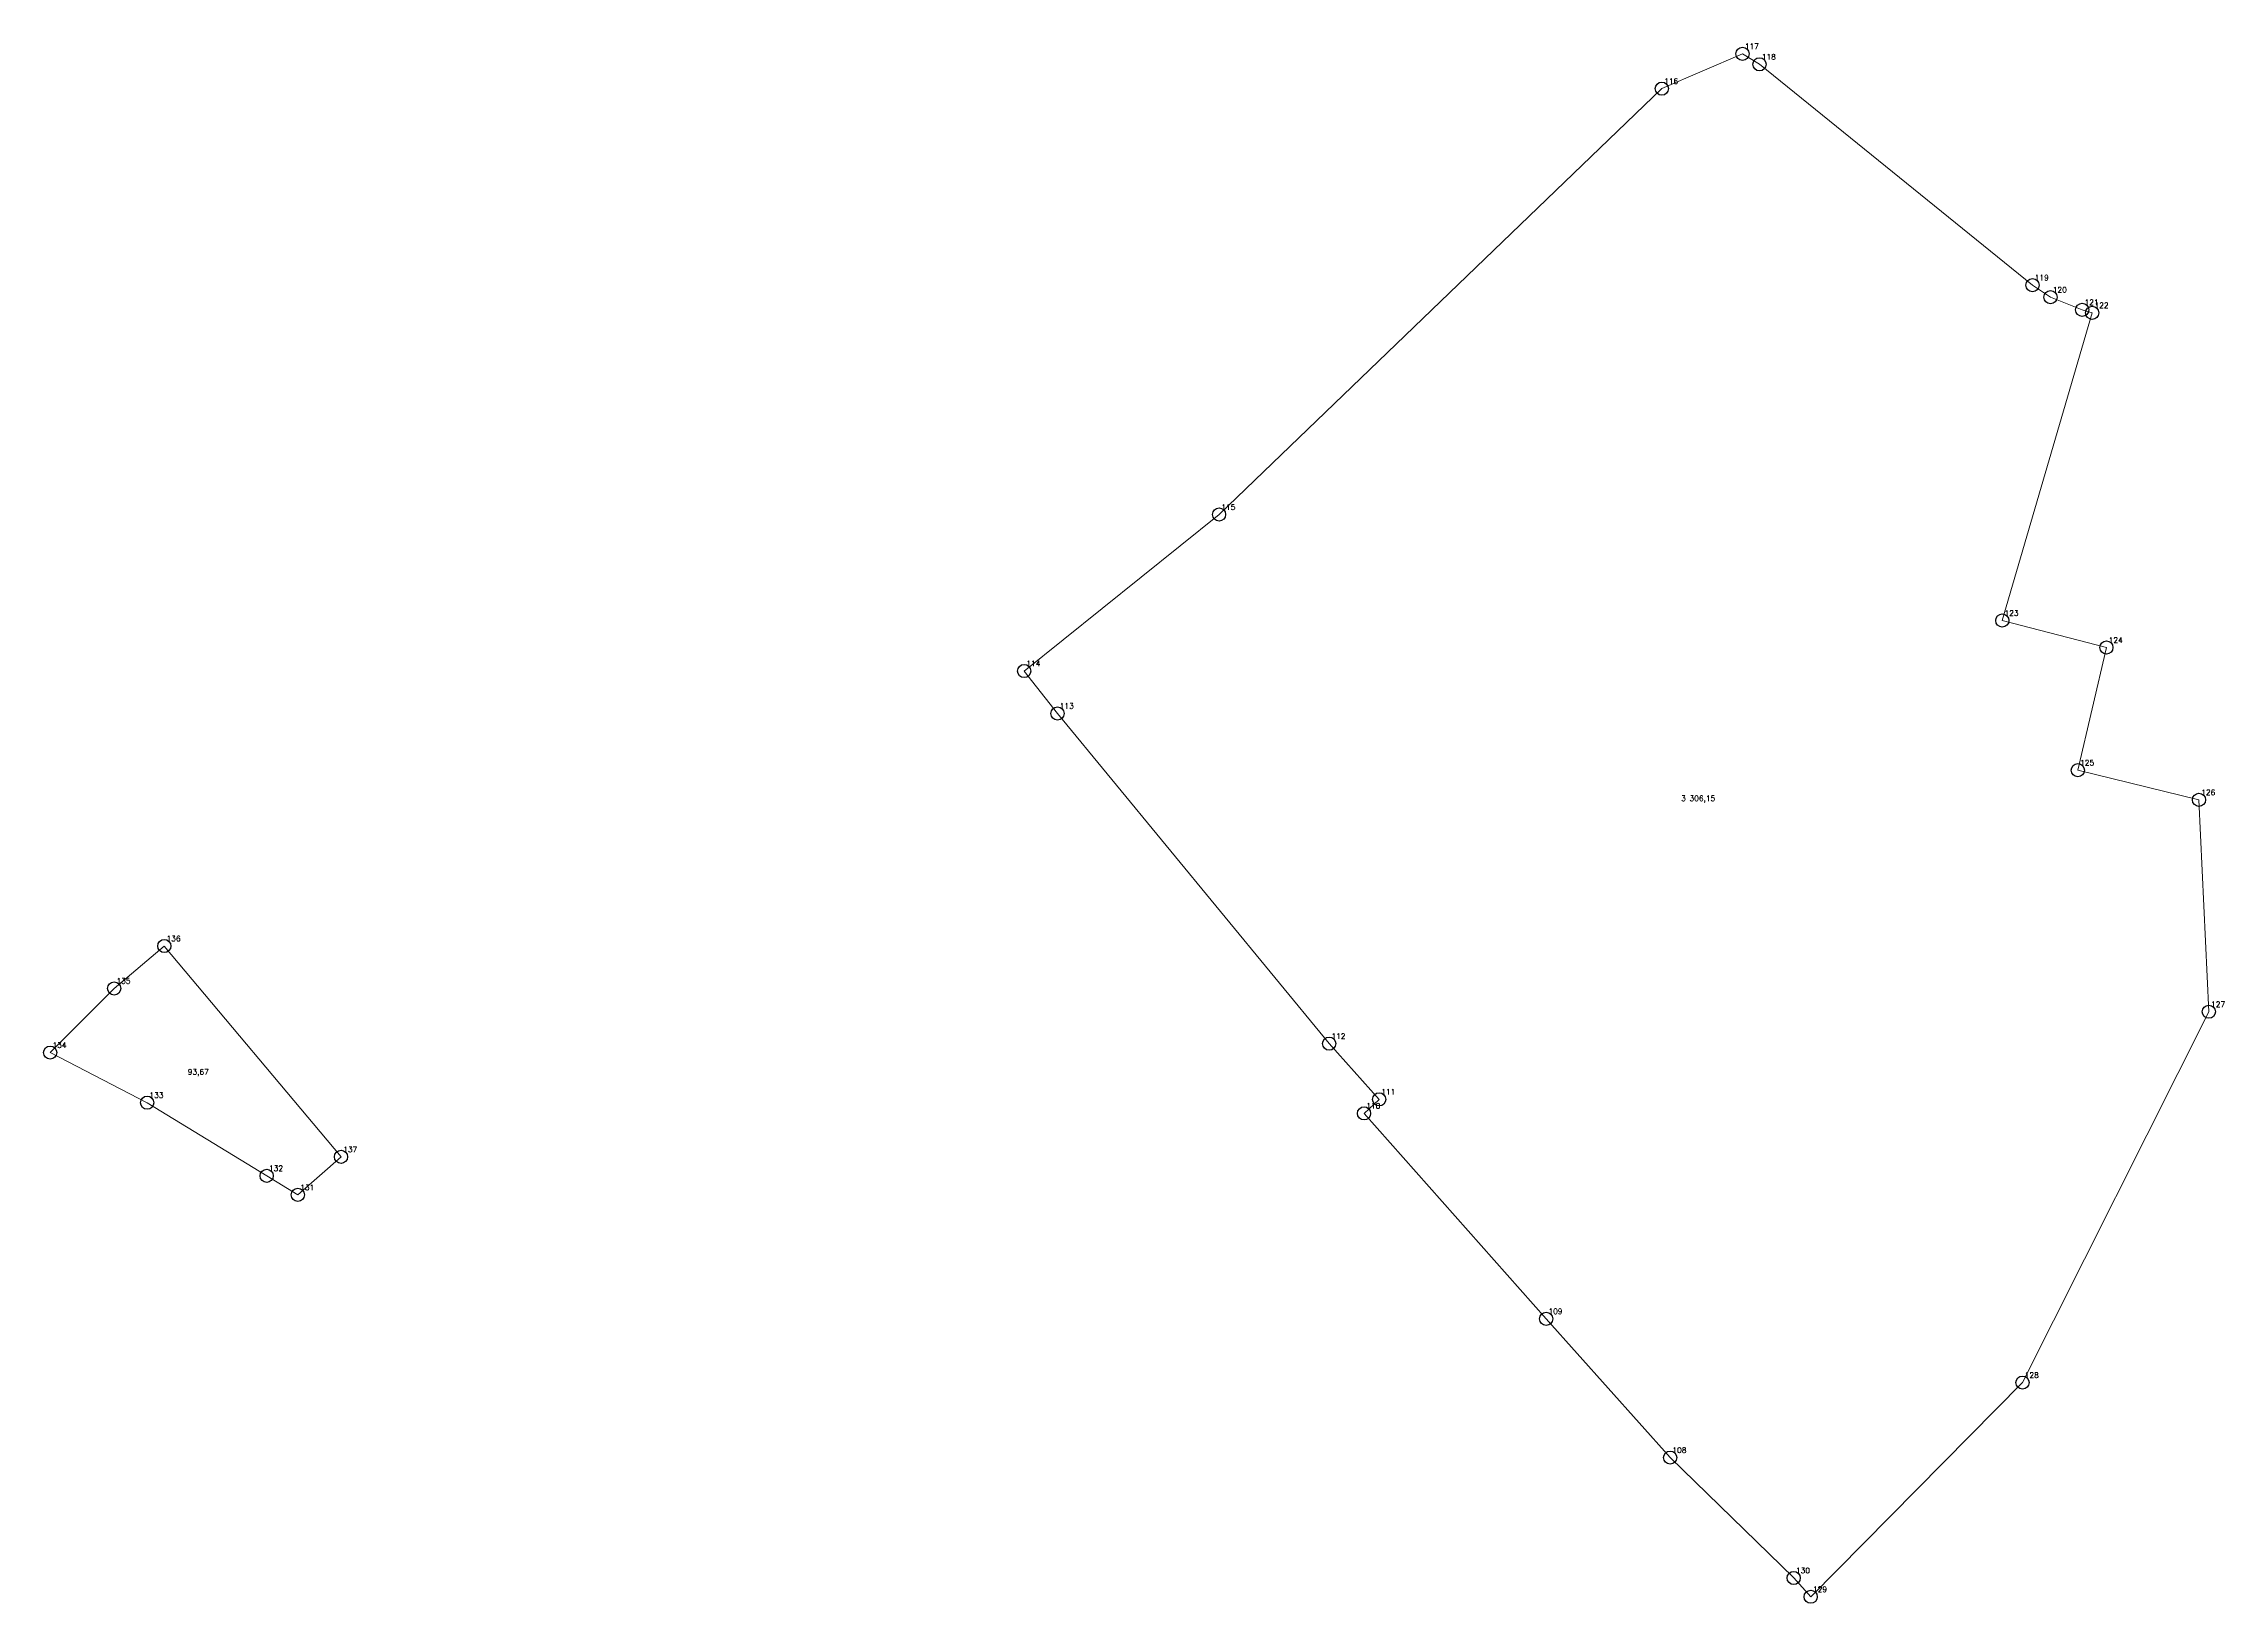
# Model space of a CAD drawing. Extents: x 1391578 to 1399811, y 355675 to 360827.
# Drawn here: x 1394219.5 to 1394343.9, y 359206 to 359295 of the extents above; entities that cross this region are included whole.
import ezdxf

# ---------------------------------------------------------------- set-up
doc = ezdxf.new("R2010")
doc.units = 0
doc.header["$PDMODE"] = 33
doc.header["$PDSIZE"] = 0.75
doc.layers.add('6 - утвержденные границы территорий окн', color=7, linetype='Continuous')
doc.styles.get("Standard").update_dxf_attribs({"font": 'simplex.shx'})

msp = doc.modelspace()

# ---------------------------------------------------------------- linework, layer by layer
at = {"layer": '6 - утвержденные границы территорий окн', "color": 7, "lineweight": 20}
for points in [[(1394312.32, 359214.29), (1394305.25, 359222.21), (1394294.86, 359233.93), (1394295.72, 359234.73), (1394292.87, 359237.91), (1394277.37, 359256.75), (1394275.47, 359259.17), (1394286.59, 359268.1), (1394311.85, 359292.4), (1394316.45, 359294.39), (1394317.42, 359293.79), (1394332.99, 359281.19), (1394334.02, 359280.5), (1394335.83, 359279.78), (1394336.4, 359279.61), (1394331.27, 359262.05), (1394337.21, 359260.51), (1394335.58, 359253.51), (1394342.49, 359251.82), (1394343.05, 359239.73), (1394332.42, 359218.57), (1394320.34, 359206.35), (1394319.37, 359207.42), (1394312.32, 359214.29)], [(1394234.04, 359229.28), (1394232.26, 359230.37), (1394225.44, 359234.54), (1394219.91, 359237.4), (1394223.56, 359241.06), (1394226.42, 359243.48), (1394236.5, 359231.45), (1394234.04, 359229.28)]]:
    msp.add_lwpolyline(points, close=True, dxfattribs=at)
at = {"layer": '6 - утвержденные границы территорий окн'}
for p in [(1394316.45, 359294.39), (1394317.42, 359293.79), (1394311.85, 359292.4), (1394332.99, 359281.19), (1394334.02, 359280.5), (1394335.83, 359279.78), (1394336.4, 359279.61), (1394286.59, 359268.1), (1394331.27, 359262.05), (1394337.21, 359260.51), (1394275.47, 359259.17), (1394277.37, 359256.75), (1394335.58, 359253.51), (1394342.49, 359251.82), (1394226.42, 359243.48), (1394223.56, 359241.06), (1394343.05, 359239.73), (1394292.87, 359237.91), (1394219.91, 359237.4), (1394225.44, 359234.54), (1394294.86, 359233.93), (1394295.72, 359234.73), (1394236.5, 359231.45), (1394232.26, 359230.37), (1394234.04, 359229.28), (1394305.25, 359222.21), (1394332.42, 359218.57), (1394312.32, 359214.29), (1394319.37, 359207.42), (1394320.34, 359206.35)]:
    msp.add_point(p, dxfattribs=at)

# ---------------------------------------------------------------- texts
at = {"layer": '6 - утвержденные границы территорий окн', "color": 7}
for s, p in [('117', (1394316.58, 359294.66)), ('118', (1394317.55, 359294.06)), ('116', (1394311.98, 359292.67)), ('119', (1394333.12, 359281.46)), ('120', (1394334.15, 359280.77)), ('121', (1394335.96, 359280.05)), ('122', (1394336.53, 359279.88)), ('115', (1394286.72, 359268.37)), ('123', (1394331.4, 359262.32)), ('124', (1394337.34, 359260.78)), ('114', (1394275.6, 359259.44)), ('113', (1394277.5, 359257.02)), ('125', (1394335.71, 359253.78)), ('3 306,15', (1394312.95, 359251.75)), ('126', (1394342.62, 359252.09)), ('136', (1394226.55, 359243.75)), ('135', (1394223.69, 359241.33)), ('127', (1394343.18, 359240)), ('134', (1394220.04, 359237.67)), ('112', (1394293, 359238.18)), ('93,67', (1394227.76, 359236.14)), ('133', (1394225.57, 359234.81)), ('110', (1394294.99, 359234.2)), ('111', (1394295.85, 359235)), ('137', (1394236.63, 359231.72)), ('132', (1394232.39, 359230.64)), ('131', (1394234.17, 359229.55)), ('109', (1394305.38, 359222.48)), ('128', (1394332.55, 359218.84)), ('108', (1394312.45, 359214.56)), ('130', (1394319.5, 359207.69)), ('129', (1394320.47, 359206.62))]:
    msp.add_text(s, height=0.311, dxfattribs=at).set_placement(p)

doc.saveas('drawing.dxf')
